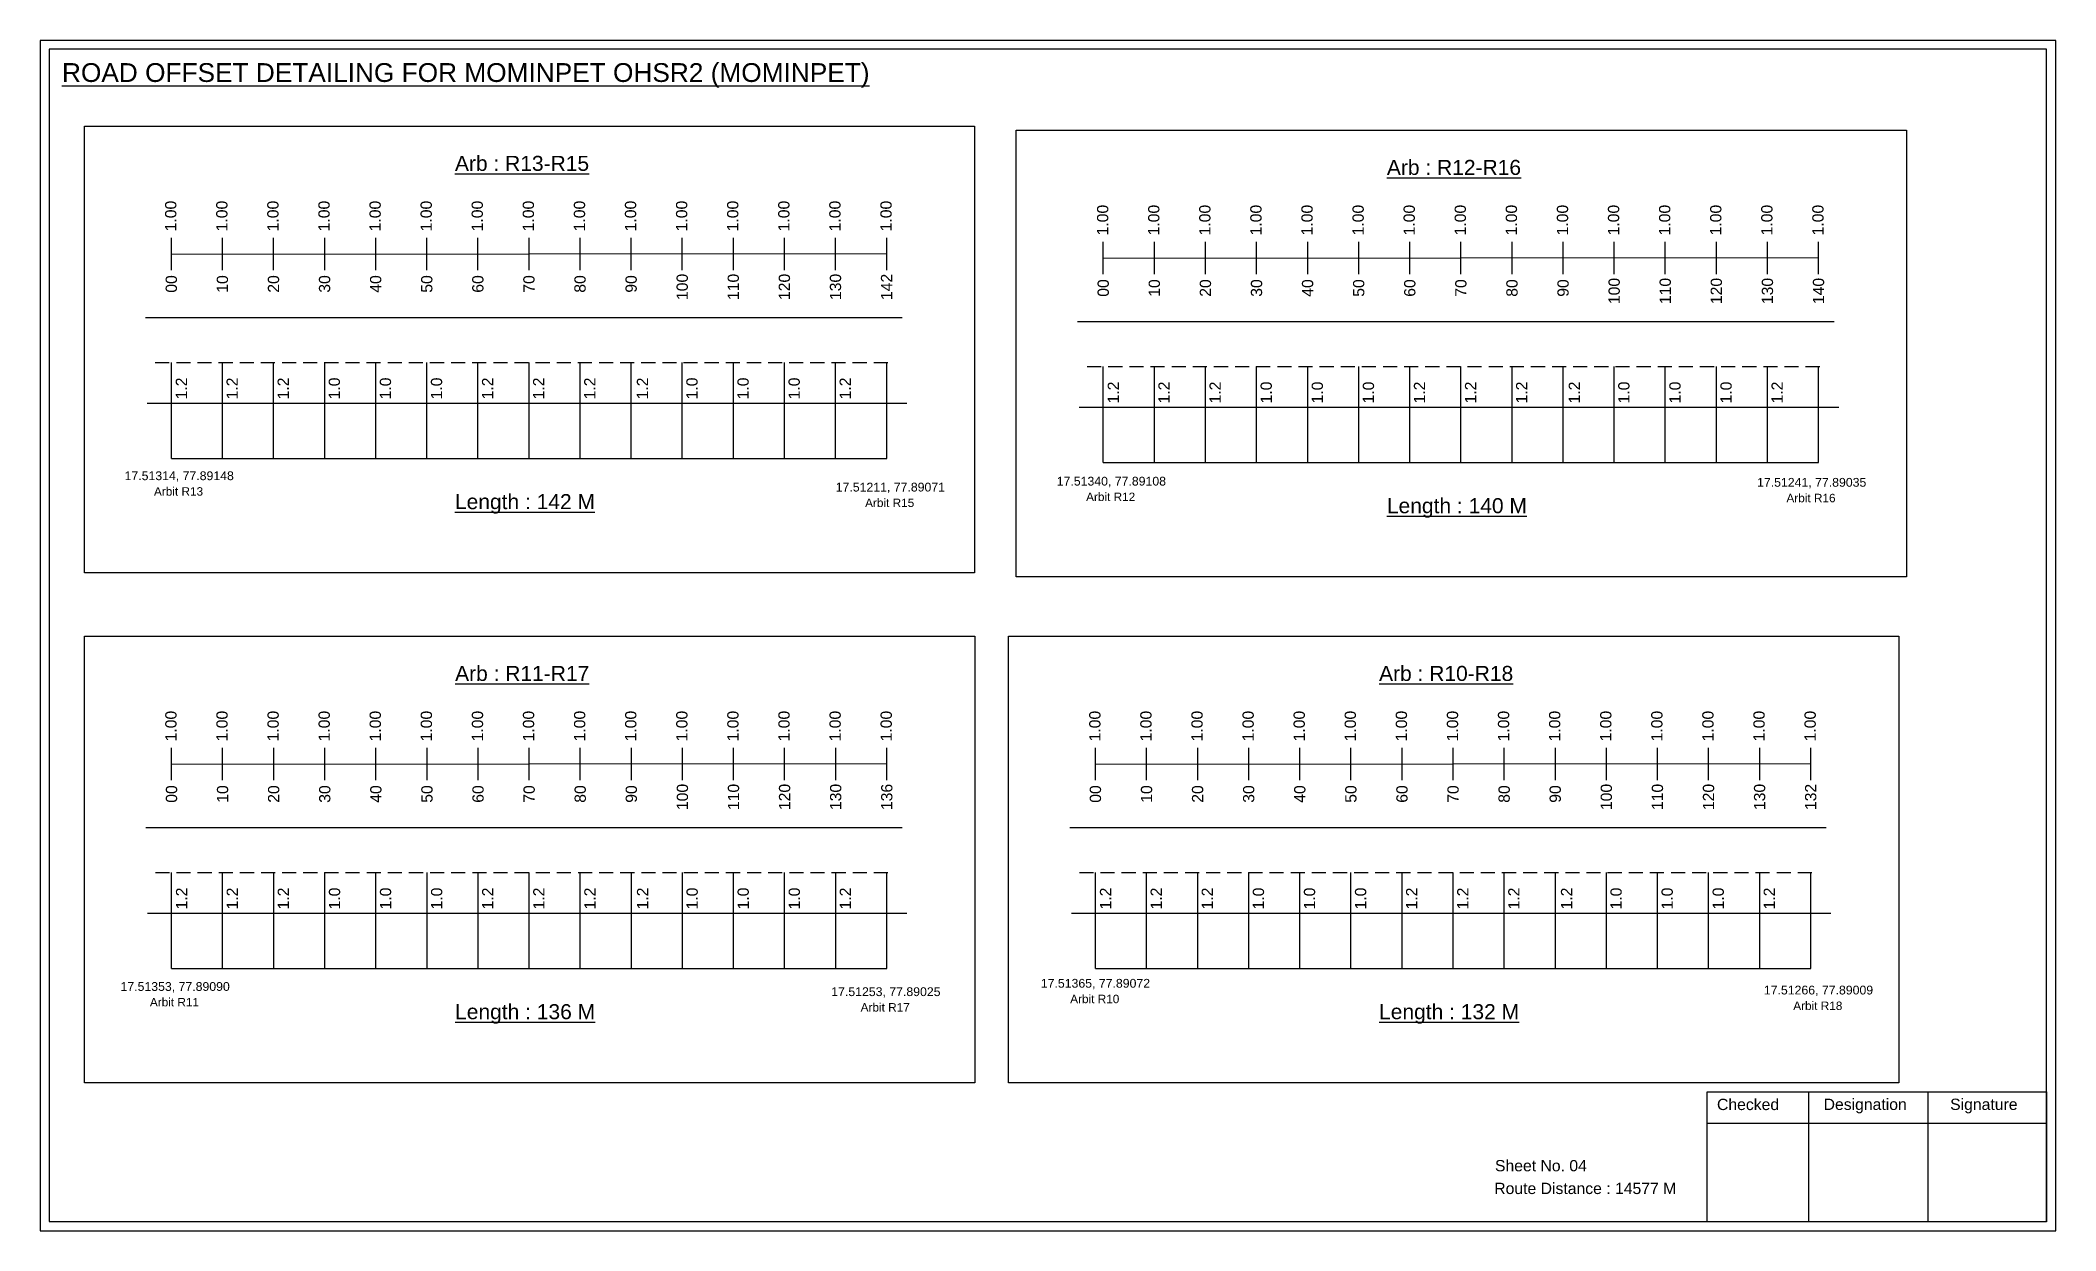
# Model space of a CAD drawing. Header units: inches. Extents: x 1446 to 12099, y 451 to 5049.
# Drawn here: x 5242 to 5778, y 4042 to 4359 of the extents above; entities that cross this region are included whole.
import ezdxf

# ---------------------------------------------------------------- set-up
doc = ezdxf.new("R2010")
doc.units = ezdxf.units.IN
doc.header["$MEASUREMENT"] = 0
doc.linetypes.add('DASHED2', pattern=[0.375, 0.25, -0.125])
doc.layers.add('PDF_Geometry', color=7, linetype='Continuous')
doc.layers.add('PDF_Text', color=5, linetype='Continuous')
doc.styles.add('PDF Arial', font='arial.ttf')
doc.styles.get("Standard").update_dxf_attribs({"font": 'arial.ttf'})

msp = doc.modelspace()

# ---------------------------------------------------------------- texts
at = {"color": 242, "true_color": 0xcd2027}
for s, height, p in [('%%UROAD OFFSET DETAILING FOR MOMINPET OHSR2 (MOMINPET)', 5, (5247.61, 4347.81)), ('%%UArb : R13-R15', 4, (5352.21, 4324.15)), ('%%UArb : R12-R16', 4, (5600.28, 4323.07)), ('%%ULength : 142 M', 4, (5352.21, 4234.15)), ('%%ULength : 140 M', 4, (5600.28, 4233.07)), ('%%UArb : R11-R17', 4, (5352.25, 4188.44)), ('%%UArb : R10-R18', 4, (5598.2, 4188.44)), ('%%ULength : 136 M', 4, (5352.25, 4098.44)), ('%%ULength : 132 M', 4, (5598.2, 4098.44))]:
    msp.add_text(s, height=height, dxfattribs=at).set_placement(p)
at = {"color": 217, "true_color": 0x93278f}
for s, p in [('1.00', (5278.05, 4308.05)), ('1.00', (5291.65, 4308.05)), ('1.00', (5305.25, 4308.05)), ('1.00', (5318.85, 4308.05)), ('1.00', (5332.45, 4308.05)), ('1.00', (5346.05, 4308.05)), ('1.00', (5359.65, 4308.05)), ('1.00', (5373.25, 4308.05)), ('1.00', (5386.85, 4308.05)), ('1.00', (5400.45, 4308.05)), ('1.00', (5414.05, 4308.05)), ('1.00', (5427.65, 4308.05)), ('1.00', (5441.25, 4308.05)), ('1.00', (5454.85, 4308.05)), ('1.00', (5468.45, 4308.05)), ('1.00', (5526.12, 4306.97)), ('1.00', (5539.72, 4306.97)), ('1.00', (5553.32, 4306.97)), ('1.00', (5566.92, 4306.97)), ('1.00', (5580.52, 4306.97)), ('1.00', (5594.12, 4306.97)), ('1.00', (5607.72, 4306.97)), ('1.00', (5621.32, 4306.97)), ('1.00', (5634.92, 4306.97)), ('1.00', (5648.52, 4306.97)), ('1.00', (5662.12, 4306.97)), ('1.00', (5675.72, 4306.97)), ('1.00', (5689.32, 4306.97)), ('1.00', (5702.92, 4306.97)), ('1.00', (5716.52, 4306.97)), ('00', (5278.2, 4291.73)), ('10', (5291.8, 4291.73)), ('20', (5305.4, 4291.73)), ('30', (5319, 4291.73)), ('40', (5332.6, 4291.73)), ('50', (5346.2, 4291.73)), ('60', (5359.8, 4291.73)), ('70', (5373.4, 4291.73)), ('80', (5387, 4291.73)), ('90', (5400.6, 4291.73)), ('100', (5414.2, 4289.78)), ('110', (5427.8, 4289.78)), ('120', (5441.4, 4289.78)), ('130', (5455, 4289.78)), ('142', (5468.6, 4289.78)), ('00', (5526.27, 4290.65)), ('10', (5539.87, 4290.65)), ('20', (5553.47, 4290.65)), ('30', (5567.07, 4290.65)), ('40', (5580.67, 4290.65)), ('50', (5594.27, 4290.65)), ('60', (5607.87, 4290.65)), ('70', (5621.47, 4290.65)), ('80', (5635.07, 4290.65)), ('90', (5648.67, 4290.65)), ('100', (5662.27, 4288.69)), ('110', (5675.87, 4288.69)), ('120', (5689.47, 4288.69)), ('130', (5703.07, 4288.69)), ('140', (5716.67, 4288.69)), ('1.00', (5278.1, 4172.34)), ('1.00', (5291.7, 4172.34)), ('1.00', (5305.3, 4172.34)), ('1.00', (5318.9, 4172.34)), ('1.00', (5332.5, 4172.34)), ('1.00', (5346.1, 4172.34)), ('1.00', (5359.7, 4172.34)), ('1.00', (5373.3, 4172.34)), ('1.00', (5386.9, 4172.34)), ('1.00', (5400.5, 4172.34)), ('1.00', (5414.1, 4172.34)), ('1.00', (5427.7, 4172.34)), ('1.00', (5441.3, 4172.34)), ('1.00', (5454.9, 4172.34)), ('1.00', (5468.5, 4172.34)), ('1.00', (5524.04, 4172.34)), ('1.00', (5537.64, 4172.34)), ('1.00', (5551.24, 4172.34)), ('1.00', (5564.84, 4172.34)), ('1.00', (5578.44, 4172.34)), ('1.00', (5592.04, 4172.34)), ('1.00', (5605.64, 4172.34)), ('1.00', (5619.24, 4172.34)), ('1.00', (5632.84, 4172.34)), ('1.00', (5646.44, 4172.34)), ('1.00', (5660.04, 4172.34)), ('1.00', (5673.64, 4172.34)), ('1.00', (5687.24, 4172.34)), ('1.00', (5700.84, 4172.34)), ('1.00', (5714.44, 4172.34)), ('00', (5278.25, 4156.02)), ('10', (5291.85, 4156.02)), ('20', (5305.45, 4156.02)), ('30', (5319.05, 4156.02)), ('40', (5332.65, 4156.02)), ('50', (5346.25, 4156.02)), ('60', (5359.85, 4156.02)), ('70', (5373.45, 4156.02)), ('80', (5387.05, 4156.02)), ('90', (5400.65, 4156.02)), ('100', (5414.25, 4154.07)), ('110', (5427.85, 4154.07)), ('120', (5441.45, 4154.07)), ('130', (5455.05, 4154.07)), ('136', (5468.65, 4154.07)), ('00', (5524.19, 4156.02)), ('10', (5537.79, 4156.02)), ('20', (5551.39, 4156.02)), ('30', (5564.99, 4156.02)), ('40', (5578.59, 4156.02)), ('50', (5592.19, 4156.02)), ('60', (5605.79, 4156.02)), ('70', (5619.39, 4156.02)), ('80', (5632.99, 4156.02)), ('90', (5646.59, 4156.02)), ('100', (5660.19, 4154.07)), ('110', (5673.79, 4154.07)), ('120', (5687.39, 4154.07)), ('130', (5700.99, 4154.07)), ('132', (5714.59, 4154.07))]:
    msp.add_text(s, height=3, rotation=90, dxfattribs=at).set_placement(p)
for s, p in [('1.2', (5280.9, 4263.34)), ('1.2', (5294.4, 4263.34)), ('1.2', (5308, 4263.34)), ('1.0', (5321.6, 4263.34)), ('1.0', (5335.2, 4263.34)), ('1.0', (5348.8, 4263.34)), ('1.2', (5362.4, 4263.34)), ('1.2', (5376, 4263.34)), ('1.2', (5389.6, 4263.34)), ('1.2', (5403.62, 4263.34)), ('1.0', (5416.8, 4263.34)), ('1.0', (5430.4, 4263.34)), ('1.0', (5444, 4263.34)), ('1.2', (5457.6, 4263.34)), ('1.2', (5528.97, 4262.26)), ('1.2', (5542.46, 4262.26)), ('1.2', (5556.06, 4262.26)), ('1.0', (5569.66, 4262.26)), ('1.0', (5583.26, 4262.26)), ('1.0', (5596.86, 4262.26)), ('1.2', (5610.46, 4262.26)), ('1.2', (5624.06, 4262.26)), ('1.2', (5637.66, 4262.26)), ('1.2', (5651.69, 4262.26)), ('1.0', (5664.86, 4262.26)), ('1.0', (5678.46, 4262.26)), ('1.0', (5692.06, 4262.26)), ('1.2', (5705.66, 4262.26)), ('1.2', (5280.95, 4127.63)), ('1.2', (5294.44, 4127.63)), ('1.2', (5308.04, 4127.63)), ('1.0', (5321.64, 4127.63)), ('1.0', (5335.24, 4127.63)), ('1.0', (5348.84, 4127.63)), ('1.2', (5362.44, 4127.63)), ('1.2', (5376.04, 4127.63)), ('1.2', (5389.64, 4127.63)), ('1.2', (5403.66, 4127.63)), ('1.0', (5416.84, 4127.63)), ('1.0', (5430.44, 4127.63)), ('1.0', (5444.04, 4127.63)), ('1.2', (5457.64, 4127.63)), ('1.2', (5526.89, 4127.63)), ('1.2', (5540.38, 4127.63)), ('1.2', (5553.98, 4127.63)), ('1.0', (5567.58, 4127.63)), ('1.0', (5581.18, 4127.63)), ('1.0', (5594.78, 4127.63)), ('1.2', (5608.38, 4127.63)), ('1.2', (5621.98, 4127.63)), ('1.2', (5635.58, 4127.63)), ('1.2', (5649.61, 4127.63)), ('1.0', (5662.78, 4127.63)), ('1.0', (5676.38, 4127.63)), ('1.0', (5689.98, 4127.63)), ('1.2', (5703.58, 4127.63))]:
    msp.add_text(s, height=3, rotation=90).set_placement(p)
at = {"color": 5}
for s, height, p in [('17.51314, 77.89148', 2.34, (5264.27, 4241.86)), ('Arbit R13', 2.246, (5272.09, 4237.74)), ('17.51211, 77.89071', 2.34, (5453.57, 4238.84)), ('17.51340, 77.89108', 2.34, (5512.4, 4240.42)), ('Arbit R12', 2.246, (5520.22, 4236.3)), ('17.51241, 77.89035', 2.34, (5698.82, 4240.11)), ('Arbit R16', 2.246, (5706.64, 4235.98)), ('Arbit R15', 2.246, (5461.39, 4234.71)), ('17.51353, 77.89090', 2.34, (5263.19, 4105.97)), ('Arbit R11', 2.246, (5271.01, 4101.85)), ('17.51253, 77.89025', 2.34, (5452.38, 4104.59)), ('17.51365, 77.89072', 2.34, (5508.16, 4106.82)), ('Arbit R10', 2.246, (5515.98, 4102.7)), ('17.51266, 77.89009', 2.34, (5700.63, 4105.02)), ('Arbit R17', 2.246, (5460.2, 4100.47)), ('Arbit R18', 2.246, (5708.45, 4100.89))]:
    msp.add_text(s, height=height, dxfattribs=at).set_placement(p)
for s, p in [('Sheet No. 04', (5629.05, 4057.97)), ('Route Distance : 14577 M', (5628.86, 4051.92))]:
    msp.add_text(s, height=3).set_placement(p)
at = {"layer": 'PDF_Text', "color": 7, "attachment_point": 7, "style": 'PDF Arial'}
for s, insert, char_height in [('Checked', (5688.15, 4074.22), 3.001), ('Designation', (5716.53, 4073.39), 3.0006), ('Signature', (5750.21, 4073.39), 3.001)]:
    msp.add_mtext(s, dxfattribs=dict(at, insert=insert, char_height=char_height))

# ---------------------------------------------------------------- linework, layer by layer
at = {"color": 217, "true_color": 0x93278f}
for p, q in [((5276.73, 4297.75), (5276.73, 4306.31)), ((5290.33, 4297.75), (5290.33, 4306.31)), ((5303.93, 4297.75), (5303.93, 4306.31)), ((5317.53, 4297.75), (5317.53, 4306.31)), ((5331.13, 4297.75), (5331.13, 4306.31)), ((5344.73, 4297.75), (5344.73, 4306.31)), ((5358.33, 4297.75), (5358.33, 4306.31)), ((5371.93, 4297.75), (5371.93, 4306.31)), ((5385.53, 4297.75), (5385.53, 4306.31)), ((5399.13, 4297.75), (5399.13, 4306.31)), ((5412.73, 4297.75), (5412.73, 4306.31)), ((5426.33, 4297.75), (5426.33, 4306.31)), ((5439.93, 4297.75), (5439.93, 4306.31)), ((5453.53, 4297.75), (5453.53, 4306.31)), ((5467.13, 4297.75), (5467.13, 4306.31)), ((5524.8, 4296.67), (5524.8, 4305.23)), ((5538.4, 4296.67), (5538.4, 4305.23)), ((5552, 4296.67), (5552, 4305.23)), ((5565.6, 4296.67), (5565.6, 4305.23)), ((5579.2, 4296.67), (5579.2, 4305.23)), ((5592.8, 4296.67), (5592.8, 4305.23)), ((5606.4, 4296.67), (5606.4, 4305.23)), ((5620, 4296.67), (5620, 4305.23)), ((5633.6, 4296.67), (5633.6, 4305.23)), ((5647.2, 4296.67), (5647.2, 4305.23)), ((5660.8, 4296.67), (5660.8, 4305.23)), ((5674.4, 4296.67), (5674.4, 4305.23)), ((5688, 4296.67), (5688, 4305.23)), ((5701.6, 4296.67), (5701.6, 4305.23)), ((5715.2, 4296.67), (5715.2, 4305.23)), ((5276.73, 4302.02), (5467.13, 4302.15)), ((5524.8, 4300.94), (5715.2, 4301.07)), ((5276.77, 4162.04), (5276.77, 4170.6)), ((5290.37, 4162.04), (5290.37, 4170.6)), ((5303.97, 4162.04), (5303.97, 4170.6)), ((5317.57, 4162.04), (5317.57, 4170.6)), ((5331.17, 4162.04), (5331.17, 4170.6)), ((5344.77, 4162.04), (5344.77, 4170.6)), ((5358.37, 4162.04), (5358.37, 4170.6)), ((5371.97, 4162.04), (5371.97, 4170.6)), ((5385.57, 4162.04), (5385.57, 4170.6)), ((5399.17, 4162.04), (5399.17, 4170.6)), ((5412.77, 4162.04), (5412.77, 4170.6)), ((5426.37, 4162.04), (5426.37, 4170.6)), ((5439.97, 4162.04), (5439.97, 4170.6)), ((5453.57, 4162.04), (5453.57, 4170.6)), ((5467.17, 4162.04), (5467.17, 4170.6)), ((5522.72, 4162.04), (5522.72, 4170.6)), ((5536.32, 4162.04), (5536.32, 4170.6)), ((5549.92, 4162.04), (5549.92, 4170.6)), ((5563.52, 4162.04), (5563.52, 4170.6)), ((5577.12, 4162.04), (5577.12, 4170.6)), ((5590.72, 4162.04), (5590.72, 4170.6)), ((5604.32, 4162.04), (5604.32, 4170.6)), ((5617.92, 4162.04), (5617.92, 4170.6)), ((5631.52, 4162.04), (5631.52, 4170.6)), ((5645.12, 4162.04), (5645.12, 4170.6)), ((5658.72, 4162.04), (5658.72, 4170.6)), ((5672.32, 4162.04), (5672.32, 4170.6)), ((5685.92, 4162.04), (5685.92, 4170.6)), ((5699.52, 4162.04), (5699.52, 4170.6)), ((5713.12, 4162.04), (5713.12, 4170.6)), ((5276.77, 4166.31), (5467.17, 4166.44)), ((5522.72, 4166.31), (5713.12, 4166.44))]:
    msp.add_line(p, q, dxfattribs=at)
for p, q in [((5471.24, 4285.03), (5269.88, 4285.03)), ((5719.31, 4283.95), (5517.95, 4283.95)), ((5276.73, 4247.61), (5276.73, 4273.15)), ((5290.33, 4247.61), (5290.33, 4273.15)), ((5303.93, 4247.61), (5303.93, 4273.15)), ((5317.53, 4247.61), (5317.53, 4273.15)), ((5331.13, 4247.61), (5331.13, 4273.15)), ((5344.73, 4247.61), (5344.73, 4273.15)), ((5358.33, 4247.61), (5358.33, 4273.15)), ((5371.93, 4247.61), (5371.93, 4273.15)), ((5385.53, 4247.61), (5385.53, 4273.15)), ((5399.13, 4247.61), (5399.13, 4273.15)), ((5412.73, 4247.61), (5412.73, 4273.15)), ((5426.33, 4247.61), (5426.33, 4273.15)), ((5439.93, 4247.61), (5439.93, 4273.15)), ((5453.53, 4247.61), (5453.53, 4273.15)), ((5467.13, 4247.61), (5467.13, 4273.15)), ((5524.8, 4246.53), (5524.8, 4272.06)), ((5538.4, 4246.53), (5538.4, 4272.06)), ((5552, 4246.53), (5552, 4272.06)), ((5565.6, 4246.53), (5565.6, 4272.06)), ((5579.2, 4246.53), (5579.2, 4272.06)), ((5592.8, 4246.53), (5592.8, 4272.06)), ((5606.4, 4246.53), (5606.4, 4272.06)), ((5620, 4246.53), (5620, 4272.06)), ((5633.6, 4246.53), (5633.6, 4272.06)), ((5647.2, 4246.53), (5647.2, 4272.06)), ((5660.8, 4246.53), (5660.8, 4272.06)), ((5674.4, 4246.53), (5674.4, 4272.06)), ((5688, 4246.53), (5688, 4272.06)), ((5701.6, 4246.53), (5701.6, 4272.06)), ((5715.2, 4246.53), (5715.2, 4272.06)), ((5270.32, 4262.35), (5278.38, 4262.35)), ((5278.38, 4262.35), (5472.47, 4262.35)), ((5518.39, 4261.26), (5526.45, 4261.26)), ((5526.45, 4261.26), (5720.54, 4261.26)), ((5471.28, 4149.32), (5269.92, 4149.32)), ((5717.23, 4149.32), (5515.87, 4149.32)), ((5276.77, 4111.9), (5276.77, 4137.44)), ((5290.37, 4111.9), (5290.37, 4137.44)), ((5303.97, 4111.9), (5303.97, 4137.44)), ((5317.57, 4111.9), (5317.57, 4137.44)), ((5331.17, 4111.9), (5331.17, 4137.44)), ((5344.77, 4111.9), (5344.77, 4137.44)), ((5358.37, 4111.9), (5358.37, 4137.44)), ((5371.97, 4111.9), (5371.97, 4137.44)), ((5385.57, 4111.9), (5385.57, 4137.44)), ((5399.17, 4111.9), (5399.17, 4137.44)), ((5412.77, 4111.9), (5412.77, 4137.44)), ((5426.37, 4111.9), (5426.37, 4137.44)), ((5439.97, 4111.9), (5439.97, 4137.44)), ((5453.57, 4111.9), (5453.57, 4137.44)), ((5467.17, 4111.9), (5467.17, 4137.44)), ((5522.72, 4111.9), (5522.72, 4137.44)), ((5536.32, 4111.9), (5536.32, 4137.44)), ((5549.92, 4111.9), (5549.92, 4137.44)), ((5563.52, 4111.9), (5563.52, 4137.44)), ((5577.12, 4111.9), (5577.12, 4137.44)), ((5590.72, 4111.9), (5590.72, 4137.44)), ((5604.32, 4111.9), (5604.32, 4137.44)), ((5617.92, 4111.9), (5617.92, 4137.44)), ((5631.52, 4111.9), (5631.52, 4137.44)), ((5645.12, 4111.9), (5645.12, 4137.44)), ((5658.72, 4111.9), (5658.72, 4137.44)), ((5672.32, 4111.9), (5672.32, 4137.44)), ((5685.92, 4111.9), (5685.92, 4137.44)), ((5699.52, 4111.9), (5699.52, 4137.44)), ((5713.12, 4111.9), (5713.12, 4137.44)), ((5270.36, 4126.64), (5278.42, 4126.64)), ((5278.42, 4126.64), (5472.51, 4126.64)), ((5516.31, 4126.64), (5524.37, 4126.64)), ((5524.37, 4126.64), (5718.46, 4126.64))]:
    msp.add_line(p, q)
at = {"linetype": 'DASHED2', "ltscale": 15}
for p, q in [((5272.43, 4273.15), (5469.19, 4273.15)), ((5520.5, 4272.06), (5717.26, 4272.06)), ((5272.47, 4137.44), (5469.23, 4137.44)), ((5518.42, 4137.44), (5715.18, 4137.44))]:
    msp.add_line(p, q, dxfattribs=at)
at = {"color": 5}
for p, q in [((5276.73, 4247.61), (5467.13, 4247.61)), ((5524.8, 4246.53), (5715.2, 4246.53)), ((5276.77, 4111.9), (5467.17, 4111.9)), ((5522.72, 4111.9), (5713.12, 4111.9))]:
    msp.add_line(p, q, dxfattribs=at)
for points in [[(5253.57, 4336.06), (5490.53, 4336.06), (5490.53, 4217.24), (5253.57, 4217.24)], [(5501.64, 4334.98), (5738.6, 4334.98), (5738.6, 4216.15), (5501.64, 4216.15)], [(5253.62, 4200.35), (5490.57, 4200.35), (5490.57, 4081.53), (5253.62, 4081.53)], [(5499.56, 4200.35), (5736.52, 4200.35), (5736.52, 4081.53), (5499.56, 4081.53)]]:
    msp.add_lwpolyline(points, close=True)
at = {"layer": 'PDF_Geometry'}
for points in [[(5241.84, 4358.88), (5241.84, 4042.17), (5778.31, 4042.17), (5778.31, 4358.88)], [(5244.16, 4356.56), (5244.16, 4044.59), (5775.89, 4044.59), (5775.89, 4356.56)]]:
    msp.add_lwpolyline(points, close=True, dxfattribs=at)
at = {"layer": 'PDF_Geometry', "color": 242, "true_color": 0xcc1f26}
msp.add_lwpolyline([(5775.89, 4044.5), (5685.55, 4044.5), (5685.55, 4079.11), (5775.89, 4079.11)], close=True, dxfattribs=at)
for points in [[(5712.53, 4079.11), (5712.53, 4044.5)], [(5744.26, 4079.11), (5744.26, 4044.5)], [(5685.55, 4070.74), (5775.89, 4070.74)]]:
    msp.add_lwpolyline(points, dxfattribs=at)

msp.set_redraw_order([(e.dxf.handle, doc.entitydb.next_handle()) for e in msp.query("TEXT MTEXT ATTDEF DIMENSION ARC_DIMENSION")])  # texts and dimensions are drawn at this point

doc.saveas('drawing.dxf')
